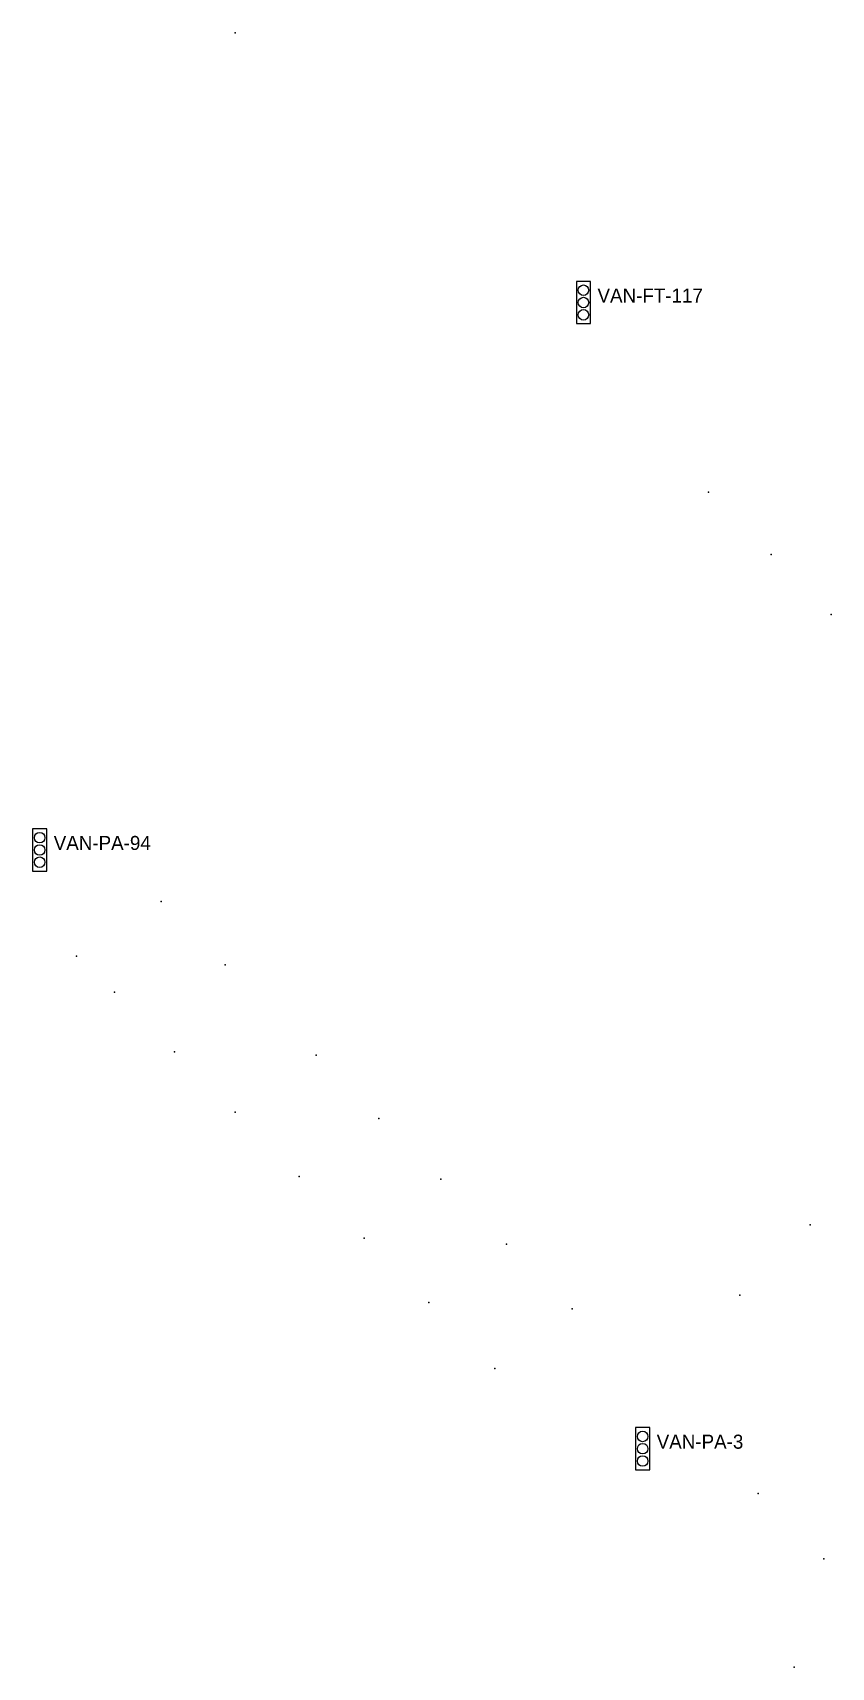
# Model space of a CAD drawing. Header units: inches. Extents: x 486474 to 494239, y 5455982 to 5460069.
# Drawn here: x 490379.2 to 490493, y 5459524.5 to 5459757.3 of the extents above; entities that cross this region are included whole.
import ezdxf

# ---------------------------------------------------------------- set-up
doc = ezdxf.new("R2010")
doc.units = ezdxf.units.IN
doc.header["$MEASUREMENT"] = 0
doc.layers.add('Parking Meters', color=10, linetype='Continuous')
doc.layers.add('Traffic Signals', color=10, linetype='Continuous')

msp = doc.modelspace()

# ---------------------------------------------------------------- texts
at = {"layer": 'Traffic Signals', "color": 1}
for s, p in [('VAN-FT-117', (490459.67, 5459718.88)), ('VAN-PA-94', (490382.24, 5459640.92)), ('VAN-PA-3', (490468.1, 5459555.65))]:
    msp.add_text(s, height=2, dxfattribs=at).set_placement(p)

# ---------------------------------------------------------------- linework, layer by layer
at = {"layer": 'Parking Meters', "color": 7}
for p in [(490408.07, 5459757.31), (490408.07, 5459757.31), (490475.46, 5459691.87), (490475.46, 5459691.87), (490484.39, 5459683.01), (490484.39, 5459683.01), (490492.96, 5459674.44), (490492.96, 5459674.44), (490397.53, 5459633.6), (490385.47, 5459625.78), (490406.67, 5459624.55), (490406.67, 5459624.55), (490390.88, 5459620.69), (490390.88, 5459620.69), (490399.45, 5459612.17), (490399.45, 5459612.17), (490419.62, 5459611.69), (490408.08, 5459603.56), (490408.08, 5459603.56), (490428.55, 5459602.66), (490428.55, 5459602.66), (490417.17, 5459594.43), (490417.17, 5459594.43), (490437.38, 5459594.04), (490437.38, 5459594.04), (490489.96, 5459587.53), (490489.96, 5459587.53), (490426.46, 5459585.63), (490426.46, 5459585.63), (490446.73, 5459584.76), (490446.73, 5459584.76), (490435.64, 5459576.48), (490435.64, 5459576.48), (490479.93, 5459577.51), (490479.93, 5459577.51), (490456.08, 5459575.59), (490456.08, 5459575.59), (490445.05, 5459567.09), (490445.05, 5459567.09), (490482.54, 5459549.25), (490491.89, 5459539.98), (490491.89, 5459539.98), (490487.68, 5459524.52), (490487.68, 5459524.52)]:
    msp.add_point(p, dxfattribs=at)
at = {"layer": 'Traffic Signals', "color": 1}
for points in [[(490456.67, 5459715.88), (490458.67, 5459715.88), (490458.67, 5459721.88), (490456.67, 5459721.88)], [(490379.24, 5459637.92), (490381.24, 5459637.92), (490381.24, 5459643.92), (490379.24, 5459643.92)], [(490465.1, 5459552.65), (490467.1, 5459552.65), (490467.1, 5459558.65), (490465.1, 5459558.65)]]:
    msp.add_lwpolyline(points, close=True, dxfattribs=at)
for centre in [(490457.67, 5459720.63), (490457.67, 5459718.88), (490457.67, 5459717.13), (490380.24, 5459642.67), (490380.24, 5459640.92), (490380.24, 5459639.17), (490466.1, 5459557.4), (490466.1, 5459555.65), (490466.1, 5459553.9)]:
    msp.add_circle(centre, 0.75, dxfattribs=at)

msp.set_redraw_order([(e.dxf.handle, doc.entitydb.next_handle()) for e in msp.query("TEXT MTEXT ATTDEF DIMENSION ARC_DIMENSION")])  # texts and dimensions are drawn at this point

doc.saveas('drawing.dxf')
